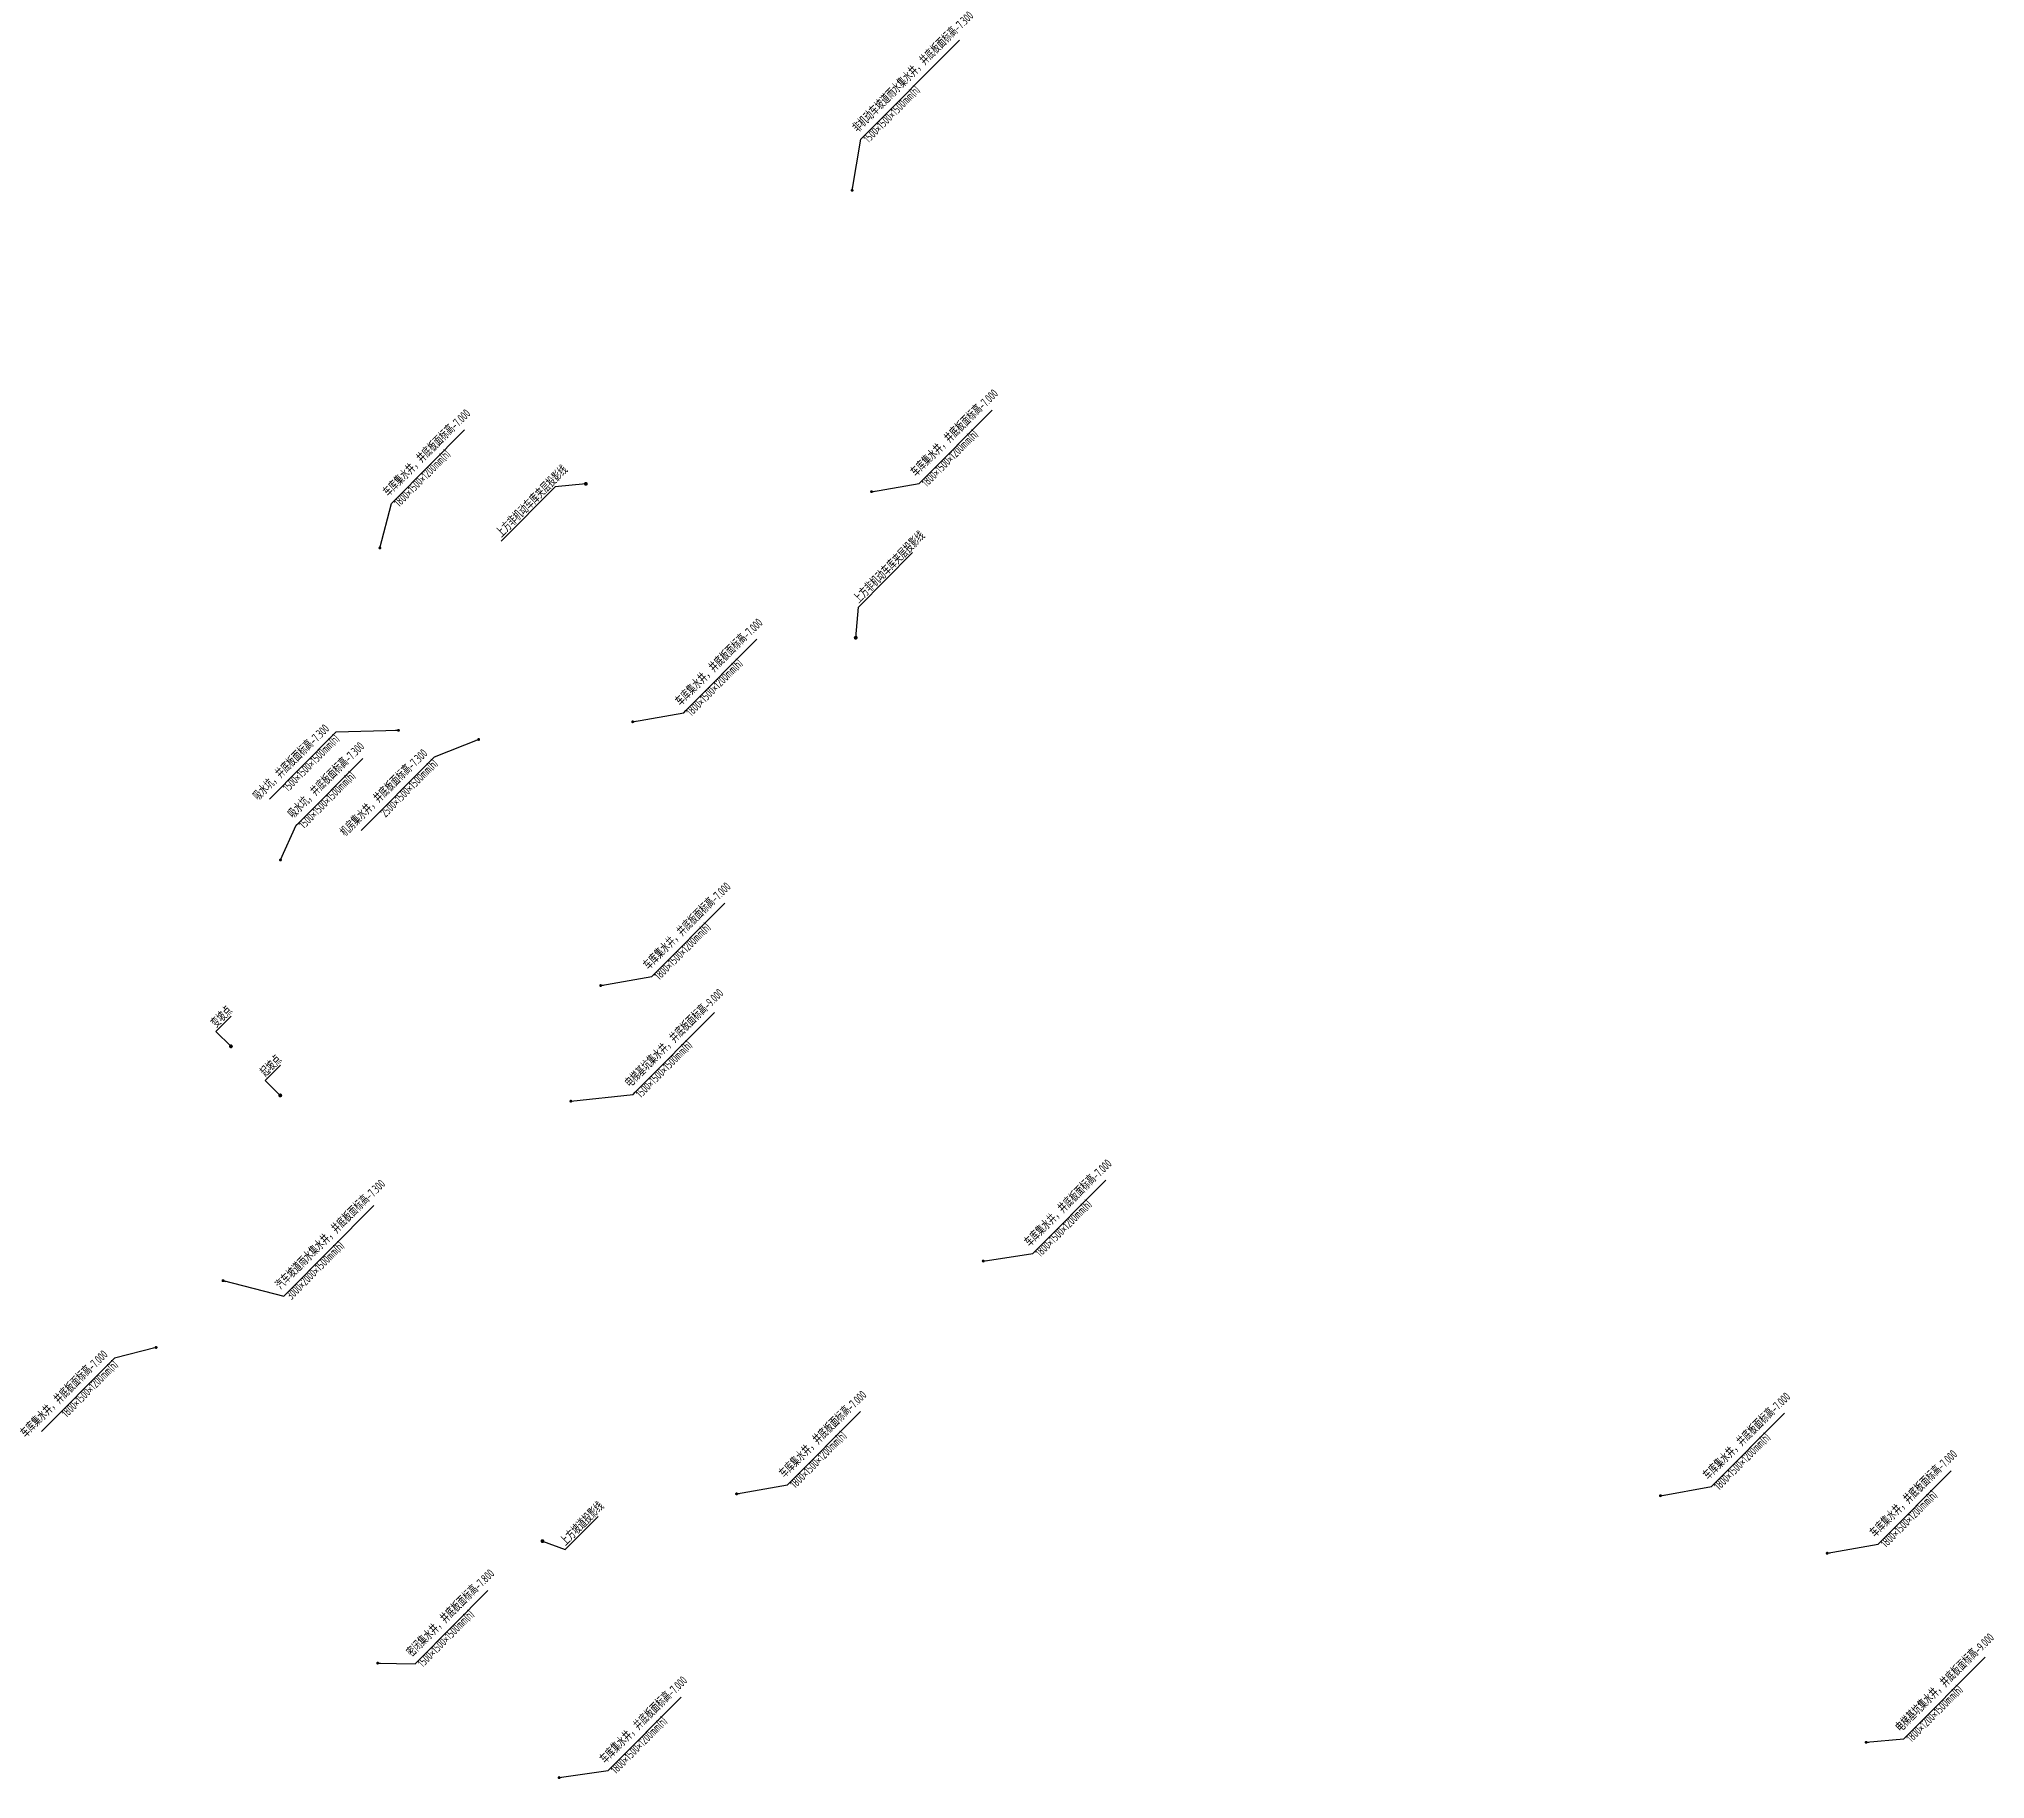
# Model space of a CAD drawing. Extents: x 517373861 to 518926964, y 3499235083 to 3500016639.
# Drawn here: x 518815720 to 518916475, y 3499926585 to 3500016639 of the extents above; entities that cross this region are included whole.
import ezdxf

# ---------------------------------------------------------------- set-up
doc = ezdxf.new("R2010")
doc.units = 0
doc.header["$LTSCALE"] = 1000
doc.header["$MEASUREMENT"] = 0
doc.layers.get('0').update_dxf_attribs({"linetype": 'CONTINUOUS'})
doc.layers.add('AD-INDX', color=43, linetype='CONTINUOUS')
doc.styles.add('TH-STYLE3', font='tssdeng.shx', dxfattribs={"width": 0.7, "bigfont": 'tssdchn.shx'})
doc.dimstyles.new('TH-DIM100-FINAL', dxfattribs={"dimscale": 100, "dimtxt": 3, "dimasz": 2, "dimexe": 1, "dimexo": 1, "dimgap": 1, "dimtad": 1, "dimdec": 0, "dimdsep": 46, "dimtxsty": 'TH-STYLE3', "dimblk1": 'ARCHTICK', "dimblk2": 'ARCHTICK', "dimsah": 1, "dimcen": -1, "dimdle": 1, "dimclrd": 256, "dimclre": 256, "dimclrt": 256, "dimadec": 0, "dimazin": 0, "dimtfac": 1, "dimtdec": 0, "dimtix": 1, "dimtmove": 2, "dimatfit": 0, "dimldrblk": 'DOT', "dimfxl": 0, "dimtolj": 1, "dimtzin": 0, "dimlwd": -1, "dimlwe": -1, "dimarcsym": 0})
doc.dimstyles.new('TH-DIM150', dxfattribs={"dimscale": 150, "dimtxt": 2.5, "dimasz": 1, "dimexe": 1, "dimexo": 1, "dimgap": 0.8, "dimtad": 1, "dimdec": 0, "dimdsep": 46, "dimtxsty": 'TH-STYLE3', "dimblk1": 'ARCHTICK', "dimblk2": 'ARCHTICK', "dimsah": 1, "dimcen": -1, "dimclrd": 256, "dimclre": 256, "dimclrt": 256, "dimazin": 0, "dimtfac": 1, "dimtdec": 0, "dimtix": 1, "dimtmove": 2, "dimatfit": 0, "dimldrblk": 'ARCHTICK', "dimfxl": 0, "dimtolj": 1, "dimtzin": 0, "dimlwd": -1, "dimlwe": -1, "dimarcsym": 0})

msp = doc.modelspace()

# ---------------------------------------------------------------- texts
at = {"layer": 'AD-INDX', "style": 'TH-STYLE3', "width": 0.7}
for s, p in [('上方非机动车库夹层投影线', (518839682, 3499990797, 0)), ('上方非机动车库夹层投影线', (518858181, 3499987387, 0)), ('变坡点', (518824917, 3499965427, 0)), ('起坡点', (518827470, 3499962889, 0)), ('上方坡道投影线', (518843000, 3499938612, 0))]:
    msp.add_text(s, height=450, rotation=45.1573, dxfattribs=at).set_placement(p)
at = {"layer": 'AD-INDX', "char_height": 450, "style": 'TH-STYLE3'}
for s, insert, attachment_point, rotation in [('\\A1;非机动车坡道雨水集水井，井底板面标高-7.300\\P1500×1500×1500mm(h)', (518857816, 3500012073), 1, 45.15827), ('\\A1;车库集水井，井底板面标高-7.000\\P1800×1500×1200mm(h)', (518860826, 3499994263), 1, 45.15827), ('\\A1;车库集水井，井底板面标高-7.000\\P1800×1500×1200mm(h)', (518833512, 3499993230), 1, 45.15827), ('\\A1;车库集水井，井底板面标高-7.000\\P1800×1500×1200mm(h)', (518848641, 3499982399), 1, 45.15827), ('\\A1;吸水坑，井底板面标高-7.300\\P1500×1500×1500mm(h)', (518830470, 3499981215), 3, 45.15632), ('\\A1;吸水坑，井底板面标高-7.300\\P1500×1500×1500mm(h)', (518828587, 3499976578), 1, 45.15827), ('\\A1;机房集水井，井底板面标高-7.300\\P2500×1500×1500mm(h)', (518835559, 3499979934), 3, 45.15632), ('\\A1;车库集水井，井底板面标高-7.000\\P1800×1500×1200mm(h)', (518846986, 3499968744), 1, 45.15827), ('\\A1;电梯基坑集水井，井底板面标高-9.000\\P1500×1500×1500mm(h)', (518846024, 3499962646), 1, 45.15827), ('\\A1;车库集水井，井底板面标高-7.000\\P1800×1500×1200mm(h)', (518866713, 3499954410), 1, 45.15827), ('\\A1;汽车坡道雨水集水井，井底板面标高-7.300\\P3000×2000×1500mm(h)', (518827941, 3499952197), 1, 45.15827), ('\\A1;车库集水井，井底板面标高-7.000\\P1800×1500×1200mm(h)', (518819004, 3499948823), 3, 45.15632), ('\\A1;车库集水井，井底板面标高-7.000\\P1800×1500×1200mm(h)', (518854019, 3499942439), 1, 45.15827), ('\\A1;车库集水井，井底板面标高-7.000\\P1800×1500×1200mm(h)', (518901849, 3499942344), 1, 45.15827), ('\\A1;车库集水井，井底板面标高-7.000\\P1800×1500×1200mm(h)', (518910482, 3499939368), 1, 45.15827), ('\\A1;密闭集水井，井底板面标高-7.800\\P1500×1500×1500mm(h)', (518834733, 3499933181), 1, 45.15827), ('\\A1;电梯基坑集水井，井底板面标高-9.000\\P1800×1200×1500mm(h)', (518911806, 3499929293), 1, 45.15827), ('\\A1;车库集水井，井底板面标高-7.000\\P1800×1500×1200mm(h)', (518844734, 3499927658), 1, 45.15827)]:
    msp.add_mtext(s, dxfattribs=dict(at, insert=insert, attachment_point=attachment_point, rotation=rotation))

# ---------------------------------------------------------------- blocks, each defined once
blk = doc.blocks.new('_ArchTick')
at = {"color": 0, "linetype": 'ByBlock', "const_width": 0.15}
blk.add_lwpolyline([(-0.5, -0.5), (0.5, 0.5)], dxfattribs=at)
blk = doc.blocks.new('_DOT')
at = {"color": 0, "linetype": 'ByBlock', "const_width": 0.5}
blk.add_lwpolyline([(-0.25, 0, 1), (0.25, 0, 1)], format="xyb", close=True, dxfattribs=at)

# ---------------------------------------------------------------- leaders
at = {"layer": 'AD-INDX', "annotation_type": 0, "has_hookline": 1}
for points, hookline_direction, text_width, horizontal_direction in [([(518857821, 3500008802), (518858276, 3500011446), (518858382, 3500011553)], 0, 6970, (0.705151, 0.709057, 0)), ([(518858828, 3499993208), (518861285, 3499993637), (518861391, 3499993743)], 0, 5088, (0.705151, 0.709057, 0)), ([(518833372, 3499990293), (518833972, 3499992603), (518834078, 3499992709)], 0, 5088, (0.705151, 0.709057, 0)), ([(518846458, 3499981303), (518849100, 3499981772), (518849206, 3499981879)], 0, 5088, (0.705151, 0.709057, 0)), ([(518834332, 3499980857), (518831099, 3499980759), (518830993, 3499980652)], 1, 4604, (0.705175, 0.709033, 0)), ([(518838487, 3499980385), (518836188, 3499979477), (518836082, 3499979371)], 1, 5090, (0.705175, 0.709033, 0)), ([(518828226, 3499974151), (518829046, 3499975952), (518829152, 3499976058)], 0, 4604, (0.705151, 0.709057, 0)), ([(518844804, 3499967649), (518847446, 3499968118), (518847552, 3499968224)], 0, 5088, (0.705151, 0.709057, 0)), ([(518843259, 3499961666), (518846484, 3499962020), (518846590, 3499962126)], 0, 5698, (0.705151, 0.709057, 0)), ([(518864608, 3499953392), (518867173, 3499953783), (518867278, 3499953890)], 0, 5088, (0.705151, 0.709057, 0)), ([(518825250, 3499952378), (518828400, 3499951571), (518828506, 3499951677)], 0, 6345, (0.705151, 0.709057, 0)), ([(518821788, 3499948921), (518819633, 3499948367), (518819527, 3499948261)], 1, 5088, (0.705175, 0.709033, 0)), ([(518851837, 3499941343), (518854479, 3499941812), (518854585, 3499941918)], 0, 5088, (0.705151, 0.709057, 0)), ([(518899666, 3499941248), (518902308, 3499941718), (518902414, 3499941824)], 0, 5088, (0.705151, 0.709057, 0)), ([(518908300, 3499938272), (518910942, 3499938742), (518911048, 3499938848)], 0, 5088, (0.705151, 0.709057, 0)), ([(518833259, 3499932587), (518835193, 3499932554), (518835298, 3499932660)], 0, 5075, (0.705151, 0.709057, 0)), ([(518910315, 3499928486), (518912266, 3499928666), (518912372, 3499928773)], 0, 5698, (0.705151, 0.709057, 0)), ([(518842649, 3499926660), (518845194, 3499927031), (518845300, 3499927138)], 0, 5088, (0.705151, 0.709057, 0))]:
    msp.add_leader(points, dimstyle='TH-DIM150', override={"dimldrblk": 'DOT'}, dxfattribs=dict(at, hookline_direction=hookline_direction, text_width=text_width, horizontal_direction=horizontal_direction))
at = {"layer": 'AD-INDX'}
for points in [[(518844035, 3499993615, 0), (518842453, 3499993462, 0), (518839651, 3499990645, 0)], [(518858006, 3499985653, 0), (518858150, 3499987236, 0), (518860952, 3499990053, 0)], [(518825661, 3499964505), (518824886, 3499965276), (518825668, 3499966062, 0)], [(518828214, 3499961966), (518827439, 3499962737), (518828221, 3499963524, 0)], [(518841790, 3499938897, 0), (518842969, 3499938461, 0), (518844666, 3499940167, 0)]]:
    msp.add_leader(points, dimstyle='TH-DIM100-FINAL', dxfattribs=at)

doc.saveas('drawing.dxf')
